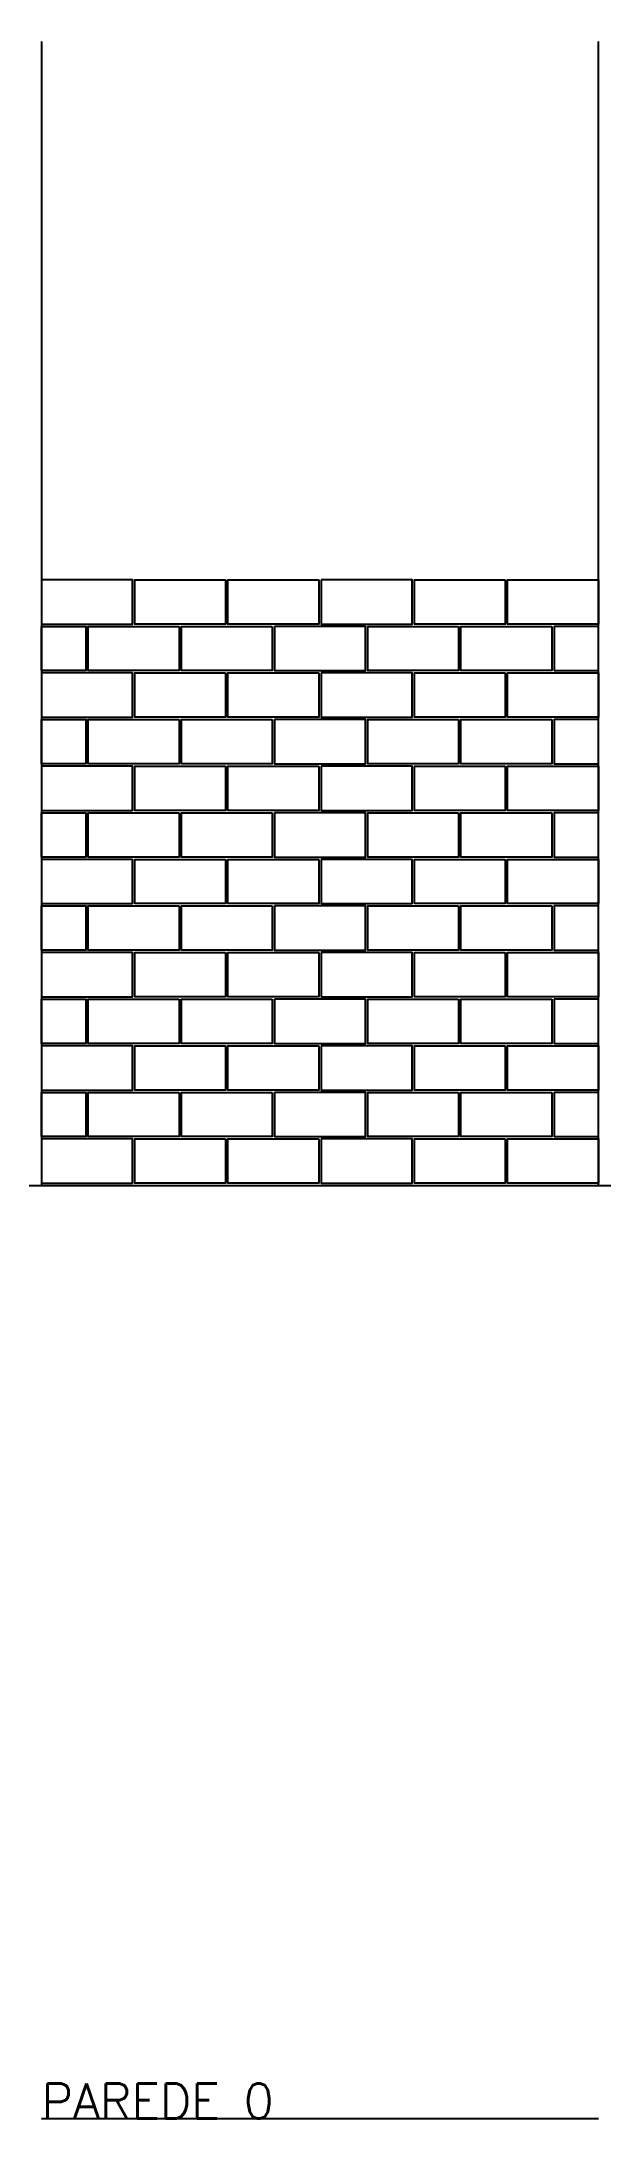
# Model space of a CAD drawing. Extents: x 0 to 187, y -7 to 20.
# Drawn here: x 0 to 2.39, y 0 to 8.91 of the extents above; entities that cross this region are included whole.
import ezdxf

# ---------------------------------------------------------------- set-up
doc = ezdxf.new("R2010")
doc.units = 0
doc.header["$LTSCALE"] = 0.5
doc.header["$MEASUREMENT"] = 0
doc.layers.get('0').update_dxf_attribs({"linetype": 'CONTINUOUS'})
for name, color, linetype in [('AUX01', 1, 'CONTINUOUS'), ('B19', 3, 'CONTINUOUS'), ('B39', 2, 'CONTINUOUS'), ('B39C', 5, 'CONTINUOUS'), ('PAR01', 2, 'CONTINUOUS'), ('TXT05', 4, 'CONTINUOUS')]:
    doc.layers.add(name, color=color, linetype=linetype)
doc.styles.add('ROMANS', font='romans.shx')

msp = doc.modelspace()

# ---------------------------------------------------------------- texts
at = {"layer": 'TXT05', "style": 'ROMANS'}
msp.add_text('PAREDE 0', height=0.15, dxfattribs=at).set_placement((0, 0))

# ---------------------------------------------------------------- linework, layer by layer
msp.add_xline((74.1389, 4.004), (1, 0))
at = {"layer": 'AUX01'}
msp.add_lwpolyline([(0, 8.914), (0, 4.004), (2.39, 4.004), (2.39, 8.914)], dxfattribs=at)
at = {"layer": 'B19'}
for points in [[(0, 6.404), (0.19, 6.404), (0.19, 6.214), (0, 6.214)], [(2.39, 6.404), (2.2, 6.404), (2.2, 6.214), (2.39, 6.214)], [(0, 6.004), (0.19, 6.004), (0.19, 5.814), (0, 5.814)], [(2.39, 6.004), (2.2, 6.004), (2.2, 5.814), (2.39, 5.814)], [(0, 5.604), (0.19, 5.604), (0.19, 5.414), (0, 5.414)], [(2.39, 5.604), (2.2, 5.604), (2.2, 5.414), (2.39, 5.414)], [(0, 5.204), (0.19, 5.204), (0.19, 5.014), (0, 5.014)], [(2.39, 5.204), (2.2, 5.204), (2.2, 5.014), (2.39, 5.014)], [(0, 4.804), (0.19, 4.804), (0.19, 4.614), (0, 4.614)], [(2.39, 4.804), (2.2, 4.804), (2.2, 4.614), (2.39, 4.614)], [(0, 4.404), (0.19, 4.404), (0.19, 4.214), (0, 4.214)], [(2.39, 4.404), (2.2, 4.404), (2.2, 4.214), (2.39, 4.214)]]:
    msp.add_lwpolyline(points, close=True, dxfattribs=at)
at = {"layer": 'B39'}
for points in [[(0.59, 6.404), (0.59, 6.214), (0.2, 6.214), (0.2, 6.404)], [(0.99, 6.404), (0.99, 6.214), (0.6, 6.214), (0.6, 6.404)], [(1, 6.404), (1, 6.214), (1.39, 6.214), (1.39, 6.404)], [(1.79, 6.404), (1.79, 6.214), (1.4, 6.214), (1.4, 6.404)], [(2.19, 6.404), (2.19, 6.214), (1.8, 6.214), (1.8, 6.404)], [(0, 6.204), (0, 6.014), (0.39, 6.014), (0.39, 6.204)], [(0.79, 6.204), (0.79, 6.014), (0.4, 6.014), (0.4, 6.204)], [(1.19, 6.204), (1.19, 6.014), (0.8, 6.014), (0.8, 6.204)], [(1.2, 6.204), (1.2, 6.014), (1.59, 6.014), (1.59, 6.204)], [(1.99, 6.204), (1.99, 6.014), (1.6, 6.014), (1.6, 6.204)], [(2.39, 6.204), (2.39, 6.014), (2, 6.014), (2, 6.204)], [(0.59, 6.004), (0.59, 5.814), (0.2, 5.814), (0.2, 6.004)], [(0.99, 6.004), (0.99, 5.814), (0.6, 5.814), (0.6, 6.004)], [(1, 6.004), (1, 5.814), (1.39, 5.814), (1.39, 6.004)], [(1.79, 6.004), (1.79, 5.814), (1.4, 5.814), (1.4, 6.004)], [(2.19, 6.004), (2.19, 5.814), (1.8, 5.814), (1.8, 6.004)], [(0, 5.804), (0, 5.614), (0.39, 5.614), (0.39, 5.804)], [(0.79, 5.804), (0.79, 5.614), (0.4, 5.614), (0.4, 5.804)], [(1.19, 5.804), (1.19, 5.614), (0.8, 5.614), (0.8, 5.804)], [(1.2, 5.804), (1.2, 5.614), (1.59, 5.614), (1.59, 5.804)], [(1.99, 5.804), (1.99, 5.614), (1.6, 5.614), (1.6, 5.804)], [(2.39, 5.804), (2.39, 5.614), (2, 5.614), (2, 5.804)], [(0.59, 5.604), (0.59, 5.414), (0.2, 5.414), (0.2, 5.604)], [(0.99, 5.604), (0.99, 5.414), (0.6, 5.414), (0.6, 5.604)], [(1, 5.604), (1, 5.414), (1.39, 5.414), (1.39, 5.604)], [(1.79, 5.604), (1.79, 5.414), (1.4, 5.414), (1.4, 5.604)], [(2.19, 5.604), (2.19, 5.414), (1.8, 5.414), (1.8, 5.604)], [(0, 5.404), (0, 5.214), (0.39, 5.214), (0.39, 5.404)], [(0.79, 5.404), (0.79, 5.214), (0.4, 5.214), (0.4, 5.404)], [(1.19, 5.404), (1.19, 5.214), (0.8, 5.214), (0.8, 5.404)], [(1.2, 5.404), (1.2, 5.214), (1.59, 5.214), (1.59, 5.404)], [(1.99, 5.404), (1.99, 5.214), (1.6, 5.214), (1.6, 5.404)], [(2.39, 5.404), (2.39, 5.214), (2, 5.214), (2, 5.404)], [(0.59, 5.204), (0.59, 5.014), (0.2, 5.014), (0.2, 5.204)], [(0.99, 5.204), (0.99, 5.014), (0.6, 5.014), (0.6, 5.204)], [(1, 5.204), (1, 5.014), (1.39, 5.014), (1.39, 5.204)], [(1.79, 5.204), (1.79, 5.014), (1.4, 5.014), (1.4, 5.204)], [(2.19, 5.204), (2.19, 5.014), (1.8, 5.014), (1.8, 5.204)], [(0, 5.004), (0, 4.814), (0.39, 4.814), (0.39, 5.004)], [(0.79, 5.004), (0.79, 4.814), (0.4, 4.814), (0.4, 5.004)], [(1.19, 5.004), (1.19, 4.814), (0.8, 4.814), (0.8, 5.004)], [(1.2, 5.004), (1.2, 4.814), (1.59, 4.814), (1.59, 5.004)], [(1.99, 5.004), (1.99, 4.814), (1.6, 4.814), (1.6, 5.004)], [(2.39, 5.004), (2.39, 4.814), (2, 4.814), (2, 5.004)], [(0.59, 4.804), (0.59, 4.614), (0.2, 4.614), (0.2, 4.804)], [(0.99, 4.804), (0.99, 4.614), (0.6, 4.614), (0.6, 4.804)], [(1, 4.804), (1, 4.614), (1.39, 4.614), (1.39, 4.804)], [(1.79, 4.804), (1.79, 4.614), (1.4, 4.614), (1.4, 4.804)], [(2.19, 4.804), (2.19, 4.614), (1.8, 4.614), (1.8, 4.804)], [(0, 4.604), (0, 4.414), (0.39, 4.414), (0.39, 4.604)], [(0.79, 4.604), (0.79, 4.414), (0.4, 4.414), (0.4, 4.604)], [(1.19, 4.604), (1.19, 4.414), (0.8, 4.414), (0.8, 4.604)], [(1.2, 4.604), (1.2, 4.414), (1.59, 4.414), (1.59, 4.604)], [(1.99, 4.604), (1.99, 4.414), (1.6, 4.414), (1.6, 4.604)], [(2.39, 4.604), (2.39, 4.414), (2, 4.414), (2, 4.604)], [(0.59, 4.404), (0.59, 4.214), (0.2, 4.214), (0.2, 4.404)], [(0.99, 4.404), (0.99, 4.214), (0.6, 4.214), (0.6, 4.404)], [(1, 4.404), (1, 4.214), (1.39, 4.214), (1.39, 4.404)], [(1.79, 4.404), (1.79, 4.214), (1.4, 4.214), (1.4, 4.404)], [(2.19, 4.404), (2.19, 4.214), (1.8, 4.214), (1.8, 4.404)], [(0, 4.204), (0, 4.014), (0.39, 4.014), (0.39, 4.204)], [(0.79, 4.204), (0.79, 4.014), (0.4, 4.014), (0.4, 4.204)], [(1.19, 4.204), (1.19, 4.014), (0.8, 4.014), (0.8, 4.204)], [(1.2, 4.204), (1.2, 4.014), (1.59, 4.014), (1.59, 4.204)], [(1.99, 4.204), (1.99, 4.014), (1.6, 4.014), (1.6, 4.204)], [(2.39, 4.204), (2.39, 4.014), (2, 4.014), (2, 4.204)]]:
    msp.add_lwpolyline(points, close=True, dxfattribs=at)
at = {"layer": 'B39C'}
for points in [[(0, 6.604), (0, 6.414), (0.39, 6.414), (0.39, 6.604)], [(0.79, 6.604), (0.79, 6.414), (0.4, 6.414), (0.4, 6.604)], [(1.19, 6.604), (1.19, 6.414), (0.8, 6.414), (0.8, 6.604)], [(1.2, 6.604), (1.2, 6.414), (1.59, 6.414), (1.59, 6.604)], [(1.99, 6.604), (1.99, 6.414), (1.6, 6.414), (1.6, 6.604)], [(2.39, 6.604), (2.39, 6.414), (2, 6.414), (2, 6.604)]]:
    msp.add_lwpolyline(points, close=True, dxfattribs=at)
at = {"layer": 'PAR01'}
msp.add_line((0, 0), (2.39, 0), dxfattribs=at)

msp.set_redraw_order([(e.dxf.handle, doc.entitydb.next_handle()) for e in msp.query("TEXT MTEXT ATTDEF DIMENSION ARC_DIMENSION")])  # texts and dimensions are drawn at this point

doc.saveas('drawing.dxf')
